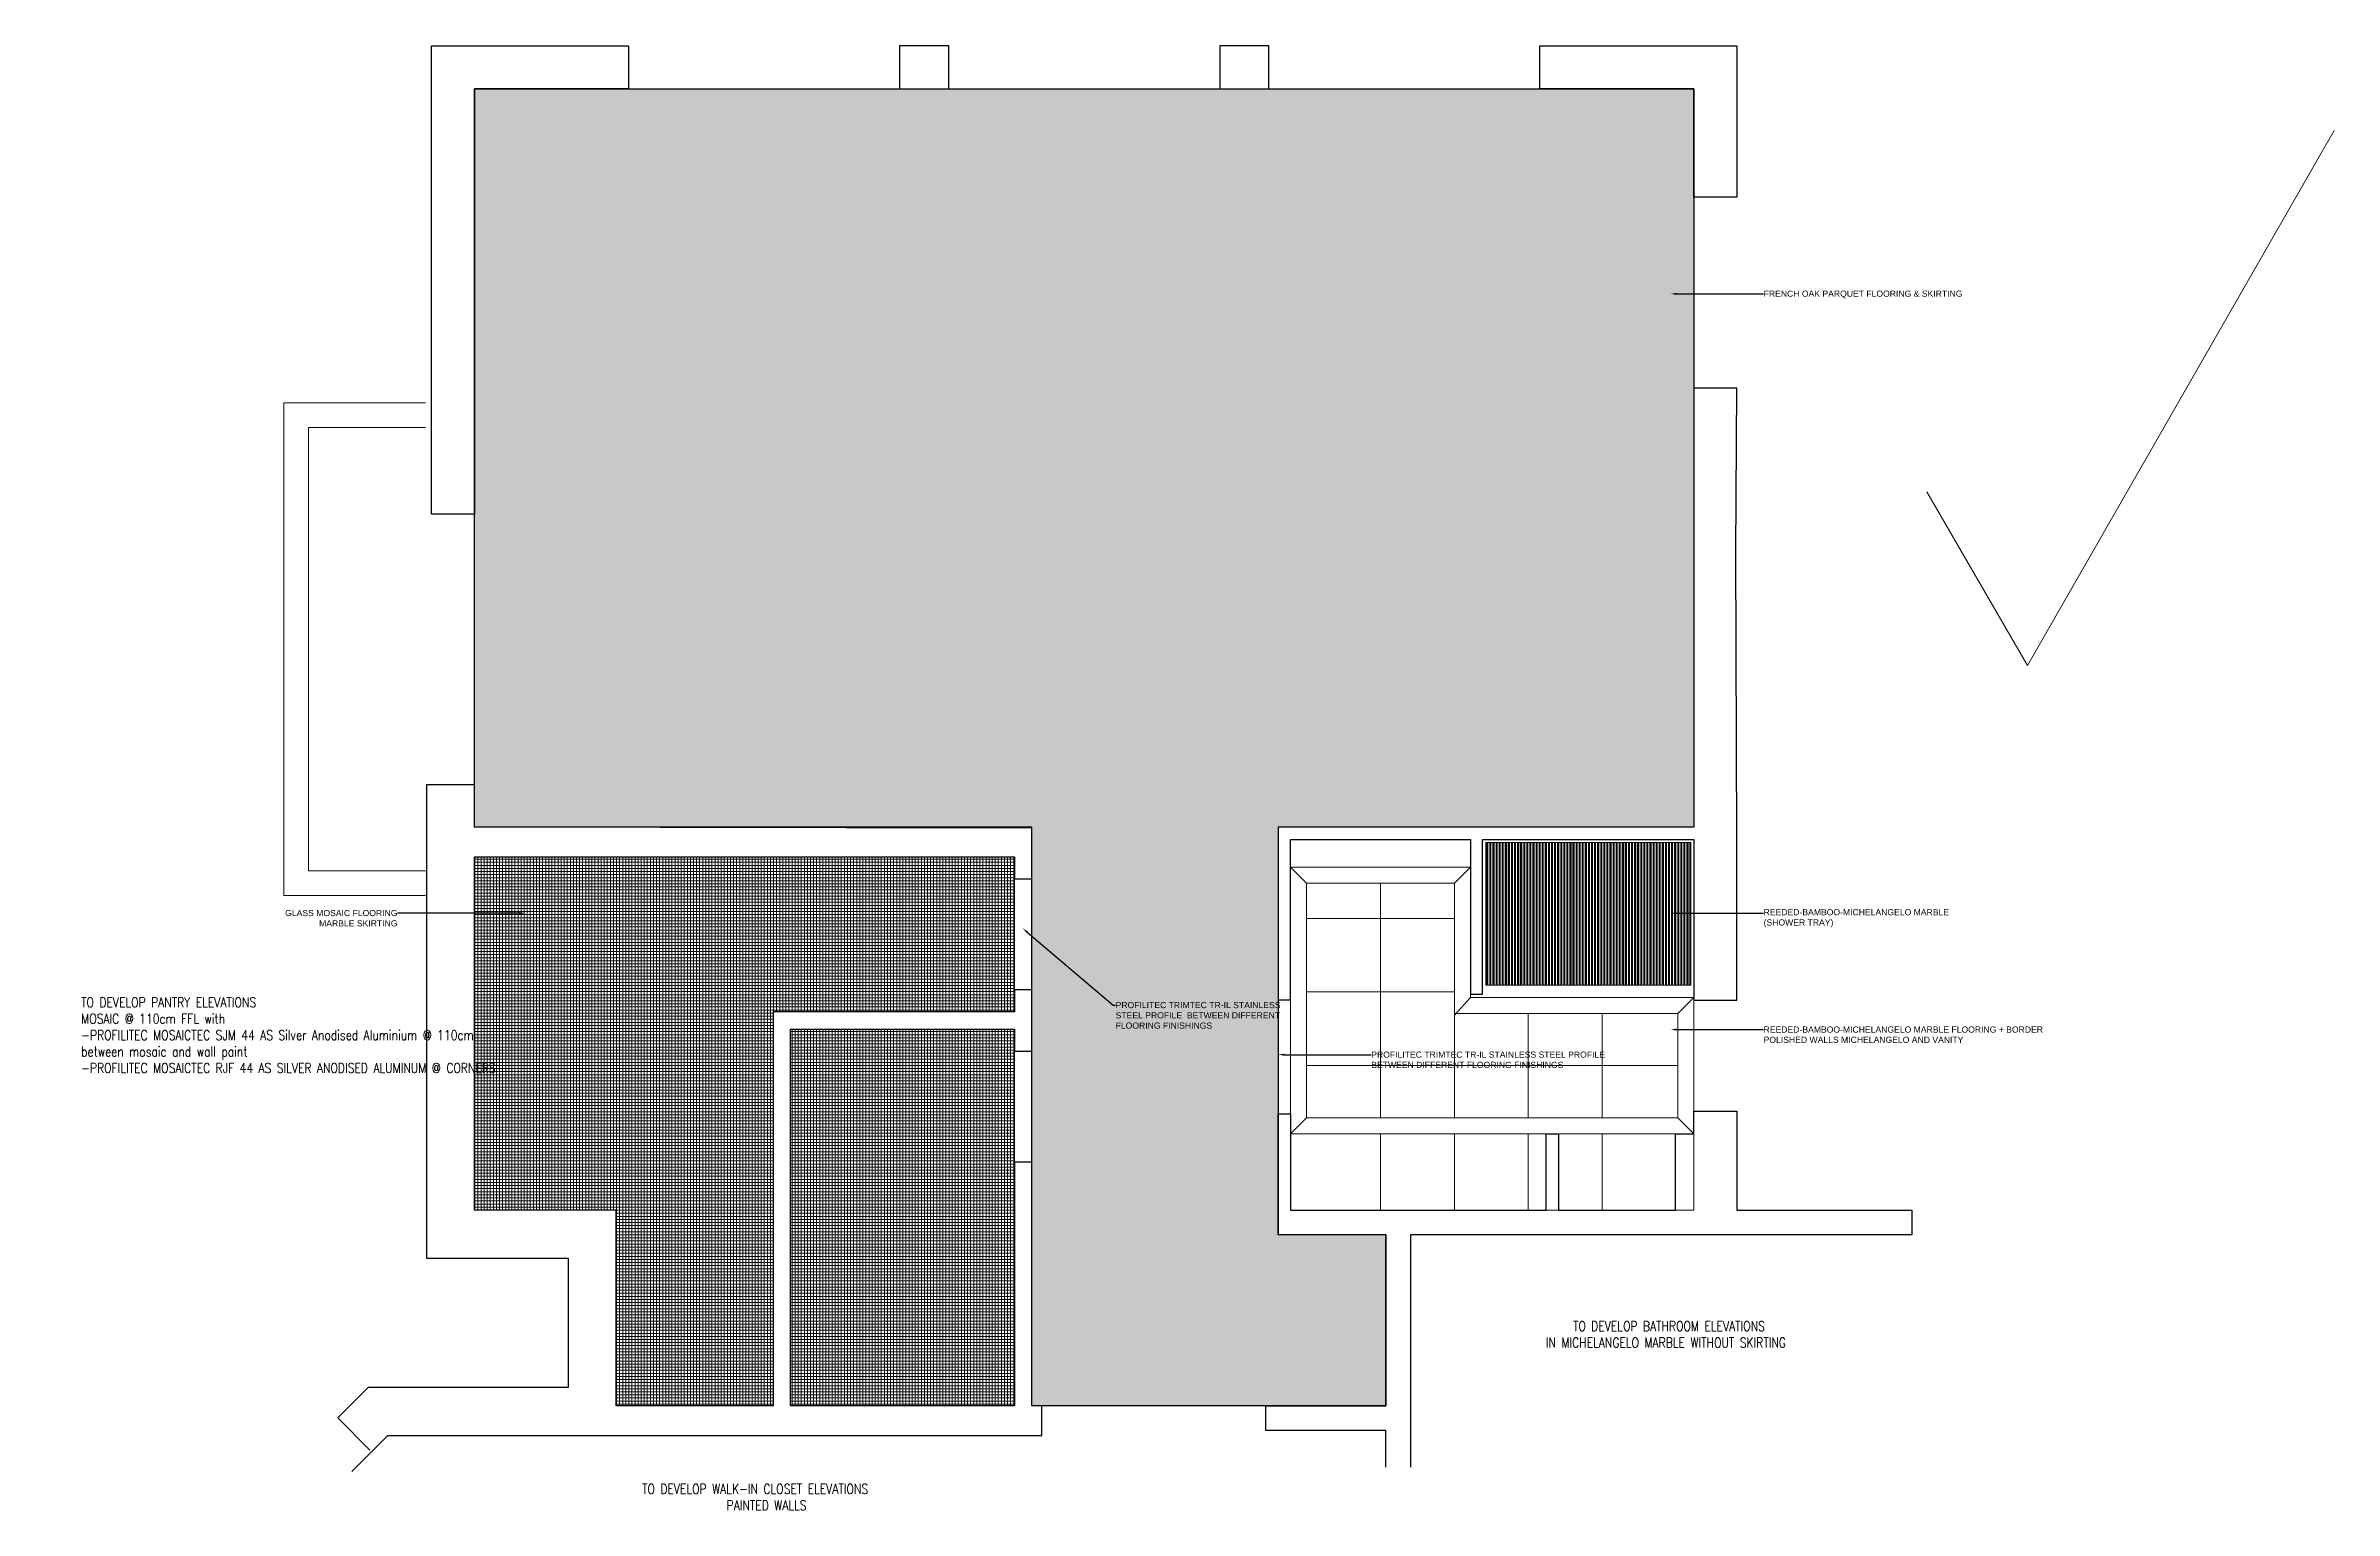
# Model space of a CAD drawing. Header units: millimetres. Extents: x -10942 to 92711, y -16583 to 30009.
# Drawn here: x -384 to 18197, y -13136 to -1245 of the extents above; entities that cross this region are included whole.
import ezdxf
from ezdxf import colors
from ezdxf.entities.mleader import LeaderData, LeaderLine
from ezdxf.math import Vec2, Vec3

# ---------------------------------------------------------------- set-up
doc = ezdxf.new("R2010")
doc.units = ezdxf.units.MM
doc.header["$LTSCALE"] = 1000
doc.header["$MEASUREMENT"] = 0
for name, color, linetype in [('8', 8, 'Continuous'), ('A-WALL', 7, 'Continuous'), ('WOOD 02', 32, 'Continuous')]:
    doc.layers.add(name, color=color, linetype=linetype)
for name, color, linetype, lineweight in [('A-WALL-PRHT', 4, 'Continuous', 18), ('CQ Marble', 6, 'Continuous', 0), ('ID-NOTES', 3, 'Continuous', 0), ('Marble', 6, 'Continuous', 0), ('Sanitaire', 253, 'Continuous', 0)]:
    doc.layers.add(name, color=color, linetype=linetype, lineweight=lineweight)
doc.styles.add('ID-ROMANS', font='romans.shx', dxfattribs={"width": 0.8})
doc.styles.get("Standard").update_dxf_attribs({"font": 'arial.ttf'})

msp = doc.modelspace()

# ---------------------------------------------------------------- texts
at = {"layer": 'ID-NOTES', "char_height": 80, "width": 3675.59, "attachment_point": 1, "style": 'ID-ROMANS'}
for s, insert in [('{\\C6;TO DEVELOP PANTRY ELEVATIONS\\PMOSAIC @ 110cm FFL with\\P-PROFILITEC MOSAICTEC SJM 44 AS Silver Anodised Aluminium @ 110cm between mosaic and wall paint\\fArial|b0|i0|c0|p34;\\W1;\\C1;\\P\\Fromans|c0;\\W0.8;\\C6;-PROFILITEC MOSAICTEC RJF 44 AS SILVER ANODISED ALUMINUM @ CORNERS}', (-97, -8971.9)), ('\\pi955.5091;{\\C6;TO DEVELOP BATHROOM ELEVATIONS \\P\\pi734.55672;IN MICHELANGELO MARBLE WITHOUT SKIRTING}', (11060.7, -11601.6)), ('\\pi793.98529,t2073.98529;{\\C6;TO DEVELOP WALK-IN CLOSET ELEVATIONS \\P\\pi1479.69958,t2759.69958;PAINTED WALLS }', (3663.9, -12923.1))]:
    msp.add_mtext(s, dxfattribs=dict(at, insert=insert))
at = {"layer": 'Sanitaire', "color": 1, "insert": (-384.4, -10179.1), "char_height": 0.2, "attachment_point": 1}
msp.add_mtext_dynamic_manual_height_columns('MOSAICTEC RJF 44 AS Silver Anodised Aluminium', width=2295.908, gutter_width=1, heights=[0], dxfattribs=at)

# ---------------------------------------------------------------- blocks, each defined once
blk = doc.blocks.new('GF12 bath marble flooring 2')
at = {"layer": 'Marble', "color": 0, "lineweight": 0}
for p, q in [((15820, -8045, 0), (15690, -7915, 0)), ((17020, -8045, 0), (17150, -7915, 0)), ((16420, -8045, 0), (16420, -9950, 0)), ((17020, -8045, 0), (17020, -9950, 0)), ((17020, -8331, 0), (15820, -8331, 0)), ((17020, -8926, 0), (15820, -8926, 0)), ((17018, -9119, 0), (17150, -8972, 0)), ((17620, -9102, 0), (17620, -9950, 0)), ((18220, -9102, 0), (18220, -9950, 0)), ((18835, -9102, 0), (18965, -8972, 0)), ((18835, -9526, 0), (15820, -9526, 0)), ((15690, -10080, 0), (15820, -9950, 0)), ((18835, -9950, 0), (18965, -10080, 0)), ((16420, -10080, 0), (16420, -10701, 0)), ((17020, -10080, 0), (17020, -10701, 0)), ((17620, -10080, 0), (17620, -10701, 0)), ((18220, -10080, 0), (18220, -10701, 0))]:
    blk.add_line(p, q, dxfattribs=at)
at = {"layer": 'Marble', "color": 0, "lineweight": 0, "elevation": 0}
for points in [[(17150, -7915), (17150, -8972), (18965, -8972), (18965, -10701), (15690, -10701), (15690, -7915)], [(17150, -7915), (17150, -8972), (18965, -8972), (18965, -10080), (15690, -10080), (15690, -7915)], [(17020, -8045), (17020, -9102), (18835, -9102), (18835, -9950), (15820, -9950), (15820, -8045)]]:
    blk.add_lwpolyline(points, close=True, dxfattribs=at)

# ---------------------------------------------------------------- hatches: boundary and pattern name
at = {"layer": '8'}
h = msp.add_hatch(dxfattribs=at)
h.set_pattern_fill('PLAST', color=8, scale=100, angle=90)
h.set_pattern_definition([(90, (0.103, -13939.199), (-25, 2e-15), []), (90, (-3.022, -13939.199), (-25, 2e-15), []), (90, (-6.147, -13939.199), (-25, 2e-15), [])])
h.paths.add_polyline_path([(11307.7, -7714.7), (12972.7, -7714.7), (12972.7, -8871.9), (11307.7, -8871.9)])
at = {"layer": 'Sanitaire', "lineweight": 0}
h = msp.add_hatch(dxfattribs=at)
h.set_pattern_fill('ANSI37', color=8, scale=200, angle=45)
h.paths.add_polyline_path([(7482.6, -7829.7), (3097.6, -7829.7), (3097.7, -10699.7), (4247.7, -10699.7), (4247.7, -12289.7), (5522.7, -12289.7), (5522.7, -9089.3), (7482.7, -9089.3)])
h = msp.add_hatch(dxfattribs=at)
h.set_pattern_fill('ANSI37', color=8, scale=200, angle=45)
h.paths.add_polyline_path([(5662.7, -9229.3), (7482.7, -9229.3), (7482.7, -12289.7), (5662.7, -12289.7)])
at = {"layer": 'WOOD 02'}
h = msp.add_hatch(dxfattribs=at)
h.set_pattern_fill('AR-HBONE', color=256, scale=25)
h.paths.add_polyline_path([(10497.7, -12289.7), (7622.7, -12289.6), (7622.7, -7599.2), (3097.6, -7589.7), (3097.6, -1594.7), (12997.6, -1594.7), (12997.6, -7589.7), (9622.6, -7589.7), (9622.6, -10898.3), (10497.7, -10898.3)])

# ---------------------------------------------------------------- linework, layer by layer
at = {"layer": 'A-WALL', "elevation": 0}
for points in [[(2747.7, -1244.7), (4347.5, -1244.7), (4347.5, -1594.7), (3097.7, -1594.7), (3097.7, -5047.2), (2747.8, -5047.2), (2747.7, -1244.7)], [(2101.3, -12822.1), (2393.7, -12529.7), (7702.7, -12529.7), (7702.7, -12289.7), (7622.7, -12289.7), (7622.7, -10309.3), (7482.7, -10309.3), (7482.7, -12289.7), (5662.7, -12289.7), (5662.7, -9229.3), (7482.6, -9229.3), (7482.7, -9409.3), (7622.7, -9409.3), (7622.7, -8909.7), (7482.7, -8909.7), (7482.7, -9089.3), (5522.7, -9089.3), (5522.7, -12289.7), (4247.7, -12289.7), (4247.7, -10699.7), (3097.7, -10699.7), (3097.6, -7829.7), (7482.6, -7829.7), (7482.7, -8009.7), (7622.7, -8009.7), (7622.6, -7812), (7622.6, -7589.7), (4077.6, -7589.7), (3097.6, -7589.7), (3097.6, -7247.2), (2707.6, -7247.2), (2707.6, -8209.7), (2707.7, -11089.7), (3857.7, -11089.7), (3857.7, -12139.7), (2232.2, -12139.7), (1986.1, -12385.8), (2247.7, -12647.4)], [(10497.8, -12788), (10497.8, -12489.7), (9522.8, -12489.7), (9522.8, -12289.7), (10497.8, -12289.7), (10497.8, -10899.7), (9622.8, -10899.7), (9622.7, -9917.2), (9722.7, -9917.2), (9722.8, -10699.7), (10697.8, -10699.7), (11797.8, -10699.6), (11797.8, -10079.6), (11897.8, -10079.6), (11897.8, -10699.6), (12847.8, -10699.6), (12847.8, -10079.6), (12997.8, -10079.6), (12997.8, -10079.6), (12997.8, -10079.6), (12997.7, -9894.6), (13347.7, -9894.6), (13347.8, -10699.6), (14767.8, -10699.6), (14767.8, -10899.6), (10697.8, -10899.7), (10697.8, -12788)]]:
    msp.add_lwpolyline(points, dxfattribs=at)
for points in [[(6547.5, -1594.7), (6947.5, -1594.7), (6947.5, -1244.7), (6547.5, -1244.7)], [(9147.5, -1594.7), (9547.5, -1594.7), (9547.5, -1244.7), (9147.5, -1244.7)], [(12997.7, -1594.6), (11747.5, -1594.6), (11747.5, -1244.6), (13347.7, -1244.6), (13347.7, -2474.6), (12997.7, -2474.6)], [(13339.4, -5353.2), (13347.7, -4024.6), (12997.7, -4024.6), (12997.7, -7589.7), (9622.7, -7589.7), (9622.7, -7589.7), (9622.7, -7589.7), (9622.7, -7789.7), (9622.7, -7789.7), (9622.7, -8992.2), (9722.7, -8992.2), (9722.7, -7689.7), (11182.7, -7689.7), (11182.7, -8946.9), (11282.7, -8946.9), (11282.7, -7689.7), (12997.7, -7689.7), (12997.7, -8994.6), (13347.7, -8994.6), (13347.7, -7689.6)]]:
    msp.add_lwpolyline(points, close=True, dxfattribs=at)
at = {"layer": 'A-WALL-PRHT', "elevation": 0}
for points in [[(2697.7, -4144.7), (1547.7, -4144.7), (1547.7, -8144.7), (2697.7, -8144.7)], [(2697.7, -4344.7), (1747.7, -4344.7), (1747.7, -7944.7), (2697.7, -7944.7)]]:
    msp.add_lwpolyline(points, dxfattribs=at)
at = {"layer": 'CQ Marble', "elevation": 0}
msp.add_lwpolyline([(11307.7, -7714.7), (12972.7, -7714.7), (12972.7, -8871.9), (11307.7, -8871.9)], close=True, dxfattribs=at)
at = {"layer": 'Sanitaire', "color": 1}
msp.add_lwpolyline([(14890.5, -4865.6), (15707.9, -6276.8), (18197.2, -1931.7)], dxfattribs=at)
at = {"layer": 'Sanitaire', "color": 8, "lineweight": 0, "elevation": 0}
msp.add_lwpolyline([(7482.6, -7829.7), (3097.6, -7829.7), (3097.7, -10699.7), (4247.7, -10699.7), (4247.7, -12289.7), (5522.7, -12289.7), (5522.7, -9089.3), (7482.7, -9089.3), (7482.6, -7829.7)], dxfattribs=at)
msp.add_lwpolyline([(5662.7, -9229.3), (7482.7, -9229.3), (7482.7, -12289.7), (5662.7, -12289.7)], close=True, dxfattribs=at)
at = {"layer": 'WOOD 02', "elevation": 0}
msp.add_lwpolyline([(10497.7, -12289.7), (7622.7, -12289.6), (7622.7, -7599.2), (3097.6, -7589.7), (3097.6, -1594.7), (12997.6, -1594.7), (12997.6, -7589.7), (9622.6, -7589.7), (9622.6, -10898.3), (10497.7, -10898.3), (10497.7, -12289.7)], dxfattribs=at)

# ---------------------------------------------------------------- block references
at = {"layer": 'Marble'}
msp.add_blockref('GF12 bath marble flooring 2', (-5966.8, -0.1), dxfattribs=at)

msp.set_redraw_order([(e.dxf.handle, doc.entitydb.next_handle()) for e in msp.query("TEXT MTEXT ATTDEF DIMENSION ARC_DIMENSION")])  # texts and dimensions are drawn at this point

# ---------------------------------------------------------------- leaders
at = {"layer": '8', "color": 2}
ml = msp.add_multileader_mtext('Standard', dxfattribs=at)
ml.set_content('FRENCH OAK PARQUET FLOORING & SKIRTING', color=3)
ml.set_leader_properties(color=1)
ml.build(insert=Vec2(0, 0))
ml.multileader.update_dxf_attribs({"dogleg_length": 20, "arrow_head_size": 50})
ctx = ml.context
ctx.base_point, ctx.char_height, ctx.arrow_head_size, ctx.landing_gap_size, ctx.plane_origin = Vec3(13563.9, -3259.5), 50, 50, 0.09, Vec3(12808.4, -3259.5)
notes = []
notes.append((ctx, [(0, (1, 1, 0), (13543.9, -3259.5), (1, 0), 20, [(0, [(12808.4, -3259.5)], 0, [])])]))
ctx.mtext.insert, ctx.mtext.flow_direction = Vec3(13564, -3232.6), 5
ml = msp.add_multileader_mtext('Standard', dxfattribs=at)
ml.set_content('GLASS MOSAIC FLOORING \\PMARBLE SKIRTING', color=3)
ml.set_leader_properties(color=1)
ml.build(insert=Vec2(0, 0))
ml.multileader.update_dxf_attribs({"dogleg_length": 20, "arrow_head_size": 50})
ctx = ml.context
ctx.base_point, ctx.char_height, ctx.arrow_head_size, ctx.landing_gap_size, ctx.plane_origin = Vec3(1567.3, -8287.4), 50, 50, 0.09, Vec3(3510.1, -8287.4)
ctx.text_align_type = 2
notes.append((ctx, [(0, (1, 1, 0), (2491.5, -8287.4), (-1, 0), 20, [(0, [(3510.1, -8287.4)], 0, [])])]))
ctx.mtext.insert, ctx.mtext.alignment, ctx.mtext.flow_direction = Vec3(2471.4, -8262), 3, 5
ml = msp.add_multileader_mtext('Standard', dxfattribs=at)
ml.set_content('REEDED-BAMBOO-MICHELANGELO MARBLE \\P(SHOWER TRAY)', color=3)
ml.set_leader_properties(color=1)
ml.build(insert=Vec2(0, 0))
ml.multileader.update_dxf_attribs({"dogleg_length": 20, "arrow_head_size": 50})
ctx = ml.context
ctx.base_point, ctx.char_height, ctx.arrow_head_size, ctx.landing_gap_size, ctx.plane_origin = Vec3(13563.9, -8287.4), 50, 50, 0.09, Vec3(12808.4, -8287.4)
notes.append((ctx, [(0, (1, 1, 0), (13543.9, -8287.4), (1, 0), 20, [(0, [(12808.4, -8287.4)], 0, [])])]))
ctx.mtext.insert, ctx.mtext.width, ctx.mtext.flow_direction = Vec3(13564, -8255.1), 1643.063, 5
ml = msp.add_multileader_mtext('Standard', dxfattribs=at)
ml.set_content('PROFILITEC TRIMTEC TR-IL STAINLESS STEEL PROFILE  BETWEEN DIFFERENT FLOORING FINISHINGS', color=3)
ml.set_leader_properties(color=1)
ml.build(insert=Vec2(0, 0))
ml.multileader.update_dxf_attribs({"dogleg_length": 20, "arrow_head_size": 50})
ctx = ml.context
ctx.base_point, ctx.char_height, ctx.arrow_head_size, ctx.landing_gap_size, ctx.plane_origin = Vec3(8302.4, -9034.9), 50, 50, 0.09, Vec3(7546.9, -9034.9)
notes.append((ctx, [(0, (1, 1, 0), (8282.4, -9034.9), (1, 0), 20, [(0, [(7546.9, -8410.3)], 0, [])])]))
ctx.mtext.insert, ctx.mtext.width, ctx.mtext.flow_direction = Vec3(8302.5, -9009.4), 1496.733, 5
ml = msp.add_multileader_mtext('Standard', dxfattribs=at)
ml.set_content('REEDED-BAMBOO-MICHELANGELO MARBLE FLOORING + BORDER \\PPOLISHED WALLS MICHELANGELO AND VANITY', color=3)
ml.set_leader_properties(color=1)
ml.build(insert=Vec2(0, 0))
ml.multileader.update_dxf_attribs({"dogleg_length": 20, "arrow_head_size": 50})
ctx = ml.context
ctx.base_point, ctx.char_height, ctx.arrow_head_size, ctx.landing_gap_size, ctx.plane_origin = Vec3(13563.9, -9233.6), 50, 50, 0.09, Vec3(12808.4, -9233.6)
notes.append((ctx, [(0, (1, 1, 0), (13543.9, -9233.6), (1, 0), 20, [(0, [(12808.4, -9233.6)], 0, [])])]))
ctx.mtext.insert, ctx.mtext.flow_direction = Vec3(13564, -9208.1), 5
ml = msp.add_multileader_mtext('Standard', dxfattribs=at)
ml.set_content('PROFILITEC TRIMTEC TR-IL STAINLESS STEEL PROFILE  BETWEEN DIFFERENT FLOORING FINISHINGS', color=3)
ml.set_leader_properties(color=1)
ml.build(insert=Vec2(0, 0))
ml.multileader.update_dxf_attribs({"dogleg_length": 20, "arrow_head_size": 50})
ctx = ml.context
ctx.base_point, ctx.char_height, ctx.arrow_head_size, ctx.landing_gap_size, ctx.plane_origin = Vec3(10378.1, -9437.2, 0), 50, 50, 0.09, Vec3(9622.6, -9437.2, 0)
notes.append((ctx, [(0, (1, 1, 0), (10358.1, -9437.2, 0), (1, 0), 20, [(0, [(9622.6, -9437.2, 0)], 0, [])])]))
ctx.mtext.insert, ctx.mtext.width, ctx.mtext.flow_direction = Vec3(10378.2, -9411.7, 0), 1965.518, 5
for ctx, leaders in notes:
    for number, flags, end, landing, length, lines in leaders:
        leader = LeaderData()
        leader.index, (leader.has_last_leader_line, leader.has_dogleg_vector, leader.attachment_direction) = number, flags
        leader.last_leader_point, leader.dogleg_vector, leader.dogleg_length = Vec3(end), Vec3(landing), length
        for number, points, colour, breaks in lines:
            line = LeaderLine()
            line.index, line.vertices, line.color, line.breaks = number, Vec3.list(points), colors.encode_raw_color(colour), breaks
            leader.lines.append(line)
        ctx.leaders.append(leader)

doc.saveas('drawing.dxf')
